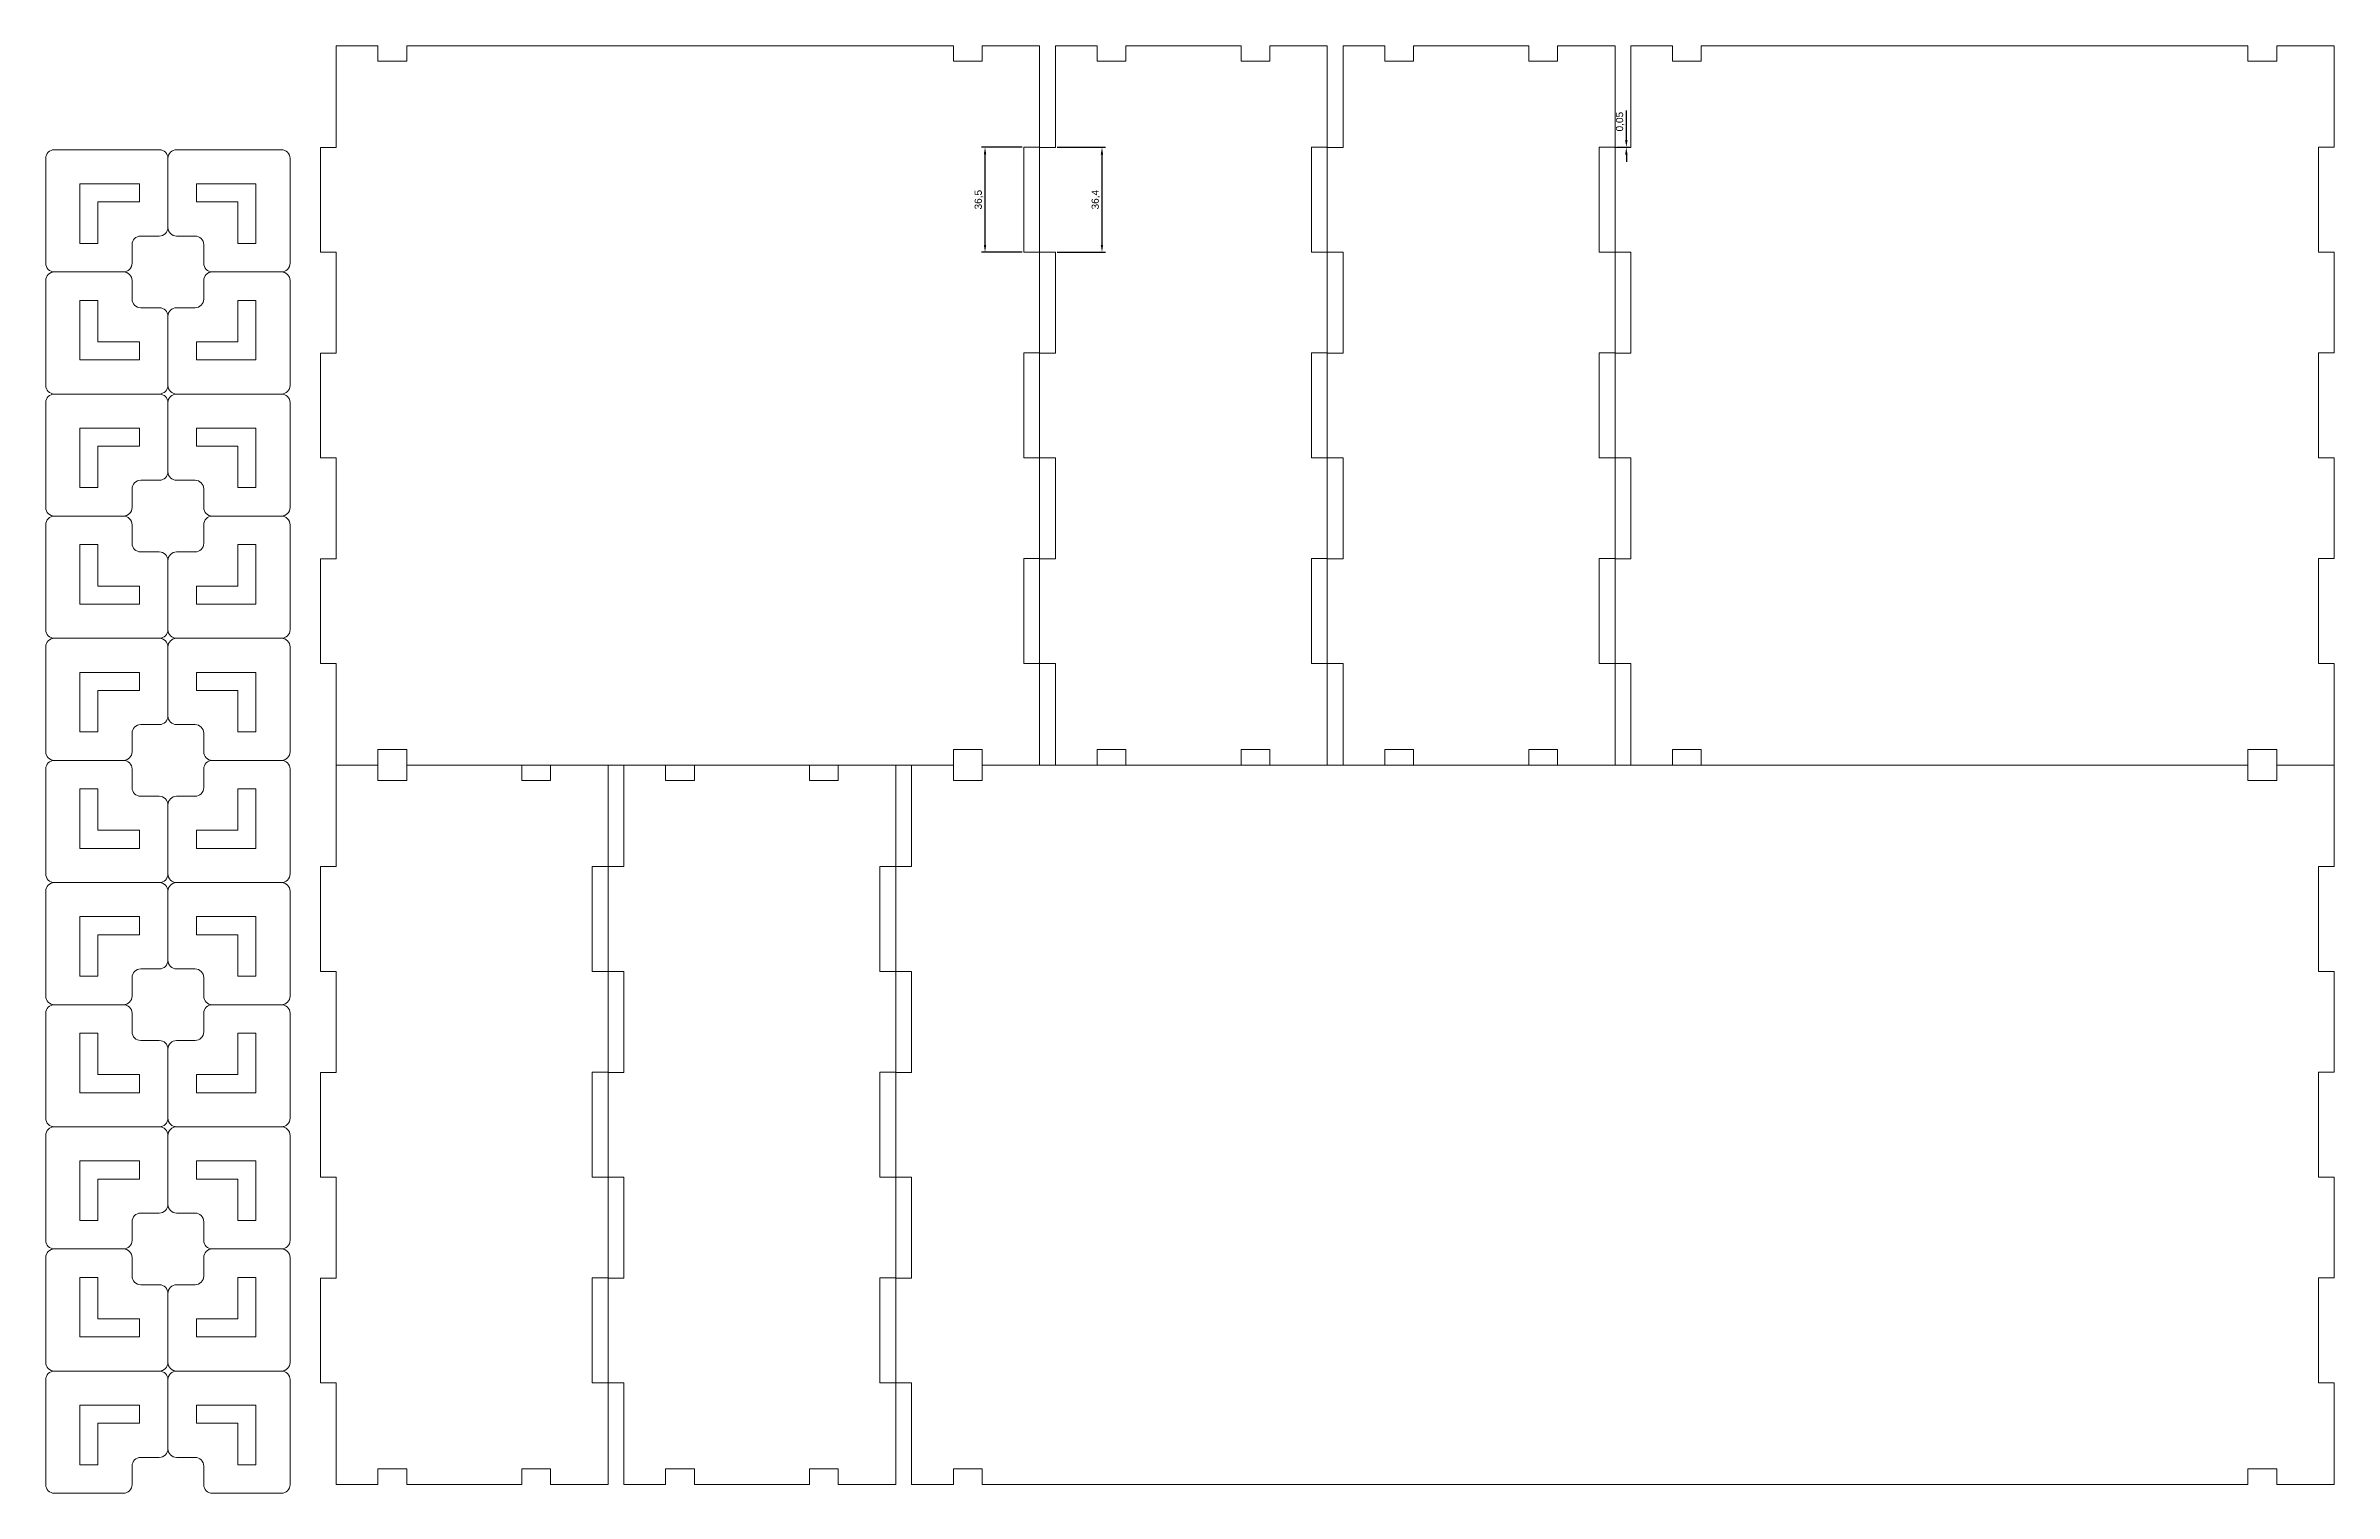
# Model space of a CAD drawing. Header units: millimetres. Extents: x 883 to 14654, y 5219 to 8318.
# Drawn here: x 5369 to 6164, y 7243 to 7746 of the extents above; entities that cross this region are included whole.
import ezdxf

# ---------------------------------------------------------------- set-up
doc = ezdxf.new("R2010")
doc.units = ezdxf.units.MM
doc.header["$LTSCALE"] = 0.05
doc.header["$PDMODE"] = 35
doc.header["$PDSIZE"] = 2
doc.layers.add('Corte', color=1, linetype='Continuous', lineweight=5)
doc.styles.get("Standard").update_dxf_attribs({"font": 'arial.ttf'})
doc.dimstyles.new('ISO-25', dxfattribs={"dimtxt": 2.5, "dimasz": 2.5, "dimexe": 1.25, "dimexo": 0.625, "dimtad": 1, "dimtxsty": 'Standard', "dimcen": 2.5, "dimadec": 0, "dimazin": 0, "dimtfac": 1, "dimtmove": 0, "dimatfit": 3, "dimfxl": 1, "dimarcsym": 0})

msp = doc.modelspace()

# ---------------------------------------------------------------- blocks, each defined once
blk = doc.blocks.new('*D13')
at = {"layer": 'Corte', "color": 0, "linetype": 'Continuous', "lineweight": -2, "transparency": 16777216}
for p, q in [((5720.3, 7710.48), (5737.09, 7710.48)), ((5735.84, 7707.98), (5735.84, 7676.58)), ((5720.3, 7674.08), (5737.09, 7674.08))]:
    blk.add_line(p, q, dxfattribs=at)
at = {"layer": 'Corte', "color": 0, "linetype": 'Continuous', "lineweight": 5, "transparency": 16777216}
for points in [[(5735.42, 7707.98), (5736.25, 7707.98), (5735.84, 7710.48)], [(5735.42, 7676.58), (5736.25, 7676.58), (5735.84, 7674.08)]]:
    blk.add_solid(points, dxfattribs=at)
at = {"layer": 'Defpoints', "color": 0, "linetype": 'Continuous', "lineweight": 5, "transparency": 16777216}
for p in [(5719.67, 7710.48), (5719.67, 7674.08), (5735.84, 7674.08)]:
    blk.add_point(p, dxfattribs=at)
at = {"layer": 'Corte', "color": 0, "linetype": 'Continuous', "lineweight": 5, "transparency": 16777216, "insert": (5733.71, 7692.28), "char_height": 2.5, "attachment_point": 5, "rotation": 90}
blk.add_mtext('36,4', dxfattribs=at)
blk = doc.blocks.new('*D30')
at = {"layer": 'Corte', "color": 0, "linetype": 'Continuous', "lineweight": -2, "transparency": 16777216}
for p, q in [((5918.11, 7713.03), (5918.11, 7723.29)), ((5914.8, 7710.53), (5919.36, 7710.53)), ((5914.8, 7710.48), (5919.36, 7710.48)), ((5918.11, 7710.48), (5918.11, 7710.53)), ((5918.11, 7707.98), (5918.11, 7705.48))]:
    blk.add_line(p, q, dxfattribs=at)
at = {"layer": 'Corte', "color": 0, "linetype": 'Continuous', "lineweight": 5, "transparency": 16777216}
for points in [[(5917.69, 7713.03), (5918.53, 7713.03), (5918.11, 7710.53)], [(5917.69, 7707.98), (5918.53, 7707.98), (5918.11, 7710.48)]]:
    blk.add_solid(points, dxfattribs=at)
at = {"layer": 'Defpoints', "color": 0, "linetype": 'Continuous', "lineweight": 5, "transparency": 16777216}
for p in [(5914.17, 7710.53), (5914.17, 7710.48), (5918.11, 7710.53)]:
    blk.add_point(p, dxfattribs=at)
at = {"layer": 'Corte', "color": 0, "linetype": 'Continuous', "lineweight": 5, "transparency": 16777216, "insert": (5915.98, 7719.41), "char_height": 2.5, "attachment_point": 5, "rotation": 90}
blk.add_mtext('0,05', dxfattribs=at)
blk = doc.blocks.new('*D32')
at = {"layer": 'Corte', "color": 0, "linetype": 'Continuous', "lineweight": -2, "transparency": 16777216}
for p, q in [((5708.05, 7710.53), (5693.94, 7710.53)), ((5695.19, 7676.53), (5695.19, 7708.03)), ((5708.05, 7674.03), (5693.94, 7674.03))]:
    blk.add_line(p, q, dxfattribs=at)
at = {"layer": 'Corte', "color": 0, "linetype": 'Continuous', "lineweight": 5, "transparency": 16777216}
for points in [[(5694.77, 7708.03), (5695.61, 7708.03), (5695.19, 7710.53)], [(5694.77, 7676.53), (5695.61, 7676.53), (5695.19, 7674.03)]]:
    blk.add_solid(points, dxfattribs=at)
at = {"layer": 'Defpoints', "color": 0, "linetype": 'Continuous', "lineweight": 5, "transparency": 16777216}
for p in [(5695.19, 7710.53), (5708.67, 7710.53), (5708.67, 7674.03)]:
    blk.add_point(p, dxfattribs=at)
at = {"layer": 'Corte', "color": 0, "linetype": 'Continuous', "lineweight": 5, "transparency": 16777216, "insert": (5693.06, 7692.28), "char_height": 2.5, "attachment_point": 5, "rotation": 90}
blk.add_mtext('36,5', dxfattribs=at)

# ---------------------------------------------------------------- dimensions: what is measured, and where the dimension line sits
at = {"layer": 'Corte', "color": 4, "linetype": 'Continuous', "lineweight": 5}
for base, p1, p2, picture, middle in [((5918.111, 7710.526), (5914.173, 7710.476), (5914.173, 7710.526), '*D30', (5915.984, 7719.407)), ((5695.19, 7710.526), (5708.673, 7674.026), (5708.673, 7710.526), '*D32', (5693.063, 7692.276)), ((5735.837, 7674.076), (5719.673, 7710.476), (5719.673, 7674.076), '*D13', (5733.709, 7692.276))]:
    dim = msp.add_linear_dim(base=base, p1=p1, p2=p2, angle=90, dimstyle='ISO-25', dxfattribs=at)
    dim.commit()
    dim.dimension.update_dxf_attribs({"geometry": picture, "text_midpoint": middle})

# ---------------------------------------------------------------- linework, layer by layer
at = {"layer": 'Corte', "color": 1, "linetype": 'Continuous', "lineweight": 5}
for p, q in [((5469.673, 7745.776), (5469.673, 7710.476)), ((5469.673, 7745.776), (5484.173, 7745.776)), ((5484.173, 7745.776), (5484.173, 7740.376)), ((5484.173, 7740.376), (5494.173, 7740.376)), ((5494.173, 7740.376), (5494.173, 7745.776)), ((5494.173, 7745.776), (5684.173, 7745.776)), ((5684.173, 7740.376), (5684.173, 7745.776)), ((5694.173, 7740.376), (5684.173, 7740.376)), ((5694.173, 7745.776), (5714.173, 7745.776)), ((5694.173, 7745.776), (5694.173, 7740.376)), ((5714.173, 7710.526), (5714.173, 7745.776)), ((5719.673, 7745.776), (5719.673, 7710.476)), ((5719.673, 7745.776), (5734.173, 7745.776)), ((5734.173, 7745.776), (5734.173, 7740.376)), ((5734.173, 7740.376), (5744.173, 7740.376)), ((5744.173, 7740.376), (5744.173, 7745.776)), ((5744.173, 7745.776), (5784.173, 7745.776)), ((5784.173, 7740.376), (5784.173, 7745.776)), ((5794.173, 7740.376), (5784.173, 7740.376)), ((5794.173, 7745.776), (5814.173, 7745.776)), ((5794.173, 7745.776), (5794.173, 7740.376)), ((5814.173, 7710.526), (5814.173, 7745.776)), ((5819.673, 7745.776), (5819.673, 7710.476)), ((5819.673, 7745.776), (5834.173, 7745.776)), ((5834.173, 7745.776), (5834.173, 7740.376)), ((5834.173, 7740.376), (5844.173, 7740.376)), ((5844.173, 7740.376), (5844.173, 7745.776)), ((5844.173, 7745.776), (5884.173, 7745.776)), ((5884.173, 7740.376), (5884.173, 7745.776)), ((5894.173, 7740.376), (5884.173, 7740.376)), ((5894.173, 7745.776), (5914.173, 7745.776)), ((5894.173, 7745.776), (5894.173, 7740.376)), ((5914.173, 7710.526), (5914.173, 7745.776)), ((5919.673, 7745.776), (5919.673, 7710.476)), ((5919.673, 7745.776), (5934.173, 7745.776)), ((5934.173, 7745.776), (5934.173, 7740.376)), ((5934.173, 7740.376), (5944.173, 7740.376)), ((5944.173, 7740.376), (5944.173, 7745.776)), ((5944.173, 7745.776), (6134.173, 7745.776)), ((6134.173, 7740.376), (6134.173, 7745.776)), ((6144.173, 7740.376), (6134.173, 7740.376)), ((6144.173, 7745.776), (6164.173, 7745.776)), ((6144.173, 7745.776), (6144.173, 7740.376)), ((6164.173, 7710.526), (6164.173, 7745.776)), ((5408.151, 7709.643), (5371.701, 7709.643)), ((5414.151, 7709.643), (5450.601, 7709.643)), ((5469.673, 7710.476), (5464.173, 7710.476)), ((5464.173, 7710.476), (5464.173, 7674.076)), ((5719.673, 7710.476), (5714.173, 7710.476)), ((5714.173, 7710.476), (5714.173, 7674.076)), ((5819.673, 7710.476), (5814.173, 7710.476)), ((5814.173, 7710.476), (5814.173, 7674.076)), ((5919.673, 7710.476), (5914.173, 7710.476)), ((5914.173, 7710.476), (5914.173, 7674.076)), ((5368.701, 7670.193), (5368.701, 7706.643)), ((5411.151, 7694.643), (5411.151, 7706.643)), ((5453.601, 7670.193), (5453.601, 7706.643)), ((5411.151, 7694.643), (5411.151, 7682.643)), ((5398.701, 7670.193), (5398.701, 7676.643)), ((5408.151, 7679.643), (5401.701, 7679.643)), ((5414.151, 7679.643), (5420.601, 7679.643)), ((5423.601, 7670.193), (5423.601, 7676.643)), ((5464.173, 7674.076), (5469.673, 7674.076)), ((5469.673, 7674.076), (5469.673, 7638.976)), ((5714.173, 7674.076), (5719.673, 7674.076)), ((5714.173, 7639.026), (5714.173, 7674.026)), ((5719.673, 7674.076), (5719.673, 7638.976)), ((5814.173, 7674.076), (5819.673, 7674.076)), ((5814.173, 7639.026), (5814.173, 7674.026)), ((5819.673, 7674.076), (5819.673, 7638.976)), ((5914.173, 7674.076), (5919.673, 7674.076)), ((5914.173, 7639.026), (5914.173, 7674.026)), ((5919.673, 7674.076), (5919.673, 7638.976)), ((6164.173, 7639.026), (6164.173, 7674.026)), ((5368.701, 7664.193), (5368.701, 7627.743)), ((5383.701, 7667.193), (5371.701, 7667.193)), ((5383.701, 7667.193), (5395.701, 7667.193)), ((5398.701, 7664.193), (5398.701, 7657.743)), ((5423.601, 7664.193), (5423.601, 7657.743)), ((5438.601, 7667.193), (5426.601, 7667.193)), ((5438.601, 7667.193), (5450.601, 7667.193)), ((5453.601, 7664.193), (5453.601, 7627.743)), ((5408.151, 7654.743), (5401.701, 7654.743)), ((5414.151, 7654.743), (5420.601, 7654.743)), ((5411.151, 7639.743), (5411.151, 7651.743)), ((5411.151, 7639.743), (5411.151, 7627.743)), ((5469.673, 7638.976), (5464.173, 7638.976)), ((5464.173, 7638.976), (5464.173, 7602.576)), ((5719.673, 7638.976), (5714.173, 7638.976)), ((5714.173, 7638.976), (5714.173, 7602.576)), ((5819.673, 7638.976), (5814.173, 7638.976)), ((5814.173, 7638.976), (5814.173, 7602.576)), ((5919.673, 7638.976), (5914.173, 7638.976)), ((5914.173, 7638.976), (5914.173, 7602.576)), ((5368.701, 7585.293), (5368.701, 7621.743)), ((5408.151, 7624.743), (5371.701, 7624.743)), ((5411.151, 7609.743), (5411.151, 7621.743)), ((5414.151, 7624.743), (5450.601, 7624.743)), ((5453.601, 7585.293), (5453.601, 7621.743)), ((5411.151, 7609.743), (5411.151, 7597.743)), ((5464.173, 7602.576), (5469.673, 7602.576)), ((5469.673, 7602.576), (5469.673, 7567.476)), ((5714.173, 7602.576), (5719.673, 7602.576)), ((5714.173, 7567.526), (5714.173, 7602.526)), ((5719.673, 7602.576), (5719.673, 7567.476)), ((5814.173, 7602.576), (5819.673, 7602.576)), ((5814.173, 7567.526), (5814.173, 7602.526)), ((5819.673, 7602.576), (5819.673, 7567.476)), ((5914.173, 7602.576), (5919.673, 7602.576)), ((5914.173, 7567.526), (5914.173, 7602.526)), ((5919.673, 7602.576), (5919.673, 7567.476)), ((6164.173, 7567.526), (6164.173, 7602.526)), ((5398.701, 7585.293), (5398.701, 7591.743)), ((5408.151, 7594.743), (5401.701, 7594.743)), ((5414.151, 7594.743), (5420.601, 7594.743)), ((5423.601, 7585.293), (5423.601, 7591.743)), ((5383.701, 7582.293), (5371.701, 7582.293)), ((5383.701, 7582.293), (5395.701, 7582.293)), ((5438.601, 7582.293), (5426.601, 7582.293)), ((5438.601, 7582.293), (5450.601, 7582.293)), ((5368.701, 7579.293), (5368.701, 7542.843)), ((5398.701, 7579.293), (5398.701, 7572.843)), ((5423.601, 7579.293), (5423.601, 7572.843)), ((5453.601, 7579.293), (5453.601, 7542.843)), ((5408.151, 7569.843), (5401.701, 7569.843)), ((5411.151, 7554.843), (5411.151, 7566.843)), ((5414.151, 7569.843), (5420.601, 7569.843)), ((5464.173, 7531.076), (5464.173, 7567.476)), ((5464.173, 7567.476), (5469.673, 7567.476)), ((5714.173, 7531.076), (5714.173, 7567.476)), ((5714.173, 7567.476), (5719.673, 7567.476)), ((5814.173, 7531.076), (5814.173, 7567.476)), ((5814.173, 7567.476), (5819.673, 7567.476)), ((5914.173, 7531.076), (5914.173, 7567.476)), ((5914.173, 7567.476), (5919.673, 7567.476)), ((5411.151, 7554.843), (5411.151, 7542.843)), ((5368.701, 7500.393), (5368.701, 7536.843)), ((5408.151, 7539.843), (5371.701, 7539.843)), ((5411.151, 7524.843), (5411.151, 7536.843)), ((5414.151, 7539.843), (5450.601, 7539.843)), ((5453.601, 7500.393), (5453.601, 7536.843)), ((5469.673, 7531.076), (5464.173, 7531.076)), ((5469.673, 7495.776), (5469.673, 7531.076)), ((5719.673, 7531.076), (5714.173, 7531.076)), ((5714.173, 7495.776), (5714.173, 7531.026)), ((5719.673, 7495.776), (5719.673, 7531.076)), ((5819.673, 7531.076), (5814.173, 7531.076)), ((5814.173, 7495.776), (5814.173, 7531.026)), ((5819.673, 7495.776), (5819.673, 7531.076)), ((5919.673, 7531.076), (5914.173, 7531.076)), ((5914.173, 7495.776), (5914.173, 7531.026)), ((5919.673, 7495.776), (5919.673, 7531.076)), ((6164.173, 7495.776), (6164.173, 7531.026)), ((5411.151, 7524.843), (5411.151, 7512.843)), ((5408.151, 7509.843), (5401.701, 7509.843)), ((5414.151, 7509.843), (5420.601, 7509.843)), ((5398.701, 7500.393), (5398.701, 7506.843)), ((5423.601, 7500.393), (5423.601, 7506.843)), ((5368.701, 7494.393), (5368.701, 7457.943)), ((5383.701, 7497.393), (5371.701, 7497.393)), ((5383.701, 7497.393), (5395.701, 7497.393)), ((5398.701, 7494.393), (5398.701, 7487.943)), ((5423.601, 7494.393), (5423.601, 7487.943)), ((5438.601, 7497.393), (5426.601, 7497.393)), ((5438.601, 7497.393), (5450.601, 7497.393)), ((5453.601, 7494.393), (5453.601, 7457.943)), ((5469.673, 7495.776), (5484.173, 7495.776)), ((5469.673, 7495.776), (5469.673, 7460.476)), ((5469.673, 7495.776), (5484.173, 7495.776)), ((5484.173, 7495.776), (5484.173, 7501.176)), ((5484.173, 7501.176), (5494.173, 7501.176)), ((5484.173, 7495.776), (5484.173, 7490.376)), ((5494.173, 7501.176), (5494.173, 7495.776)), ((5494.173, 7495.776), (5684.173, 7495.776)), ((5494.173, 7490.376), (5494.173, 7495.776)), ((5494.173, 7495.776), (5534.173, 7495.776)), ((5534.173, 7490.376), (5534.173, 7495.776)), ((5544.173, 7495.776), (5564.173, 7495.776)), ((5544.173, 7495.776), (5544.173, 7490.376)), ((5564.173, 7460.526), (5564.173, 7495.776)), ((5569.673, 7495.776), (5569.673, 7460.476)), ((5569.673, 7495.776), (5584.173, 7495.776)), ((5584.173, 7495.776), (5584.173, 7490.376)), ((5594.173, 7490.376), (5594.173, 7495.776)), ((5594.173, 7495.776), (5634.173, 7495.776)), ((5634.173, 7490.376), (5634.173, 7495.776)), ((5644.173, 7495.776), (5664.173, 7495.776)), ((5644.173, 7495.776), (5644.173, 7490.376)), ((5664.173, 7460.526), (5664.173, 7495.776)), ((5669.673, 7495.776), (5669.673, 7460.476)), ((5669.673, 7495.776), (5684.173, 7495.776)), ((5694.173, 7501.176), (5684.173, 7501.176)), ((5684.173, 7501.176), (5684.173, 7495.776)), ((5684.173, 7495.776), (5684.173, 7490.376)), ((5694.173, 7495.776), (5694.173, 7501.176)), ((5694.173, 7495.776), (6134.173, 7495.776)), ((5694.173, 7490.376), (5694.173, 7495.776)), ((5694.173, 7495.776), (5714.173, 7495.776)), ((5719.673, 7495.776), (5734.173, 7495.776)), ((5734.173, 7495.776), (5734.173, 7501.176)), ((5734.173, 7501.176), (5744.173, 7501.176)), ((5744.173, 7501.176), (5744.173, 7495.776)), ((5744.173, 7495.776), (5784.173, 7495.776)), ((5794.173, 7501.176), (5784.173, 7501.176)), ((5784.173, 7501.176), (5784.173, 7495.776)), ((5794.173, 7495.776), (5794.173, 7501.176)), ((5794.173, 7495.776), (5814.173, 7495.776)), ((5819.673, 7495.776), (5834.173, 7495.776)), ((5834.173, 7495.776), (5834.173, 7501.176)), ((5834.173, 7501.176), (5844.173, 7501.176)), ((5844.173, 7501.176), (5844.173, 7495.776)), ((5844.173, 7495.776), (5884.173, 7495.776)), ((5894.173, 7501.176), (5884.173, 7501.176)), ((5884.173, 7501.176), (5884.173, 7495.776)), ((5894.173, 7495.776), (5894.173, 7501.176)), ((5894.173, 7495.776), (5914.173, 7495.776)), ((5919.673, 7495.776), (5934.173, 7495.776)), ((5934.173, 7495.776), (5934.173, 7501.176)), ((5934.173, 7501.176), (5944.173, 7501.176)), ((5944.173, 7501.176), (5944.173, 7495.776)), ((5944.173, 7495.776), (6134.173, 7495.776)), ((6144.173, 7501.176), (6134.173, 7501.176)), ((6134.173, 7501.176), (6134.173, 7495.776)), ((6134.173, 7490.376), (6134.173, 7495.776)), ((6144.173, 7495.776), (6144.173, 7501.176)), ((6144.173, 7495.776), (6164.173, 7495.776)), ((6144.173, 7495.776), (6144.173, 7490.376)), ((6144.173, 7495.776), (6164.173, 7495.776)), ((6164.173, 7460.526), (6164.173, 7495.776)), ((5484.173, 7490.376), (5494.173, 7490.376)), ((5544.173, 7490.376), (5534.173, 7490.376)), ((5584.173, 7490.376), (5594.173, 7490.376)), ((5644.173, 7490.376), (5634.173, 7490.376)), ((5684.173, 7490.376), (5694.173, 7490.376)), ((6144.173, 7490.376), (6134.173, 7490.376)), ((5408.151, 7484.943), (5401.701, 7484.943)), ((5411.151, 7469.943), (5411.151, 7481.943)), ((5414.151, 7484.943), (5420.601, 7484.943)), ((5411.151, 7469.943), (5411.151, 7457.943)), ((5408.151, 7454.943), (5371.701, 7454.943)), ((5414.151, 7454.943), (5450.601, 7454.943)), ((5469.673, 7460.476), (5464.173, 7460.476)), ((5464.173, 7460.476), (5464.173, 7424.076)), ((5569.673, 7460.476), (5564.173, 7460.476)), ((5564.173, 7460.476), (5564.173, 7424.076)), ((5669.673, 7460.476), (5664.173, 7460.476)), ((5664.173, 7460.476), (5664.173, 7424.076)), ((5368.701, 7415.493), (5368.701, 7451.943)), ((5411.151, 7439.943), (5411.151, 7451.943)), ((5453.601, 7415.493), (5453.601, 7451.943)), ((5411.151, 7439.943), (5411.151, 7427.943)), ((5398.701, 7415.493), (5398.701, 7421.943)), ((5408.151, 7424.943), (5401.701, 7424.943)), ((5414.151, 7424.943), (5420.601, 7424.943)), ((5423.601, 7415.493), (5423.601, 7421.943)), ((5464.173, 7424.076), (5469.673, 7424.076)), ((5469.673, 7424.076), (5469.673, 7388.976)), ((5564.173, 7424.076), (5569.673, 7424.076)), ((5564.173, 7389.026), (5564.173, 7424.026)), ((5569.673, 7424.076), (5569.673, 7388.976)), ((5664.173, 7424.076), (5669.673, 7424.076)), ((5664.173, 7389.026), (5664.173, 7424.026)), ((5669.673, 7424.076), (5669.673, 7388.976)), ((6164.173, 7389.026), (6164.173, 7424.026)), ((5368.701, 7409.493), (5368.701, 7373.043)), ((5383.701, 7412.493), (5371.701, 7412.493)), ((5383.701, 7412.493), (5395.701, 7412.493)), ((5398.701, 7409.493), (5398.701, 7403.043)), ((5423.601, 7409.493), (5423.601, 7403.043)), ((5438.601, 7412.493), (5426.601, 7412.493)), ((5438.601, 7412.493), (5450.601, 7412.493)), ((5453.601, 7409.493), (5453.601, 7373.043)), ((5408.151, 7400.043), (5401.701, 7400.043)), ((5414.151, 7400.043), (5420.601, 7400.043)), ((5411.151, 7385.043), (5411.151, 7397.043)), ((5411.151, 7385.043), (5411.151, 7373.043)), ((5469.673, 7388.976), (5464.173, 7388.976)), ((5464.173, 7388.976), (5464.173, 7352.576)), ((5569.673, 7388.976), (5564.173, 7388.976)), ((5564.173, 7388.976), (5564.173, 7352.576)), ((5669.673, 7388.976), (5664.173, 7388.976)), ((5664.173, 7388.976), (5664.173, 7352.576)), ((5368.701, 7330.593), (5368.701, 7367.043)), ((5408.151, 7370.043), (5371.701, 7370.043)), ((5411.151, 7355.043), (5411.151, 7367.043)), ((5414.151, 7370.043), (5450.601, 7370.043)), ((5453.601, 7330.593), (5453.601, 7367.043)), ((5411.151, 7355.043), (5411.151, 7343.043)), ((5464.173, 7352.576), (5469.673, 7352.576)), ((5469.673, 7352.576), (5469.673, 7317.476)), ((5564.173, 7352.576), (5569.673, 7352.576)), ((5564.173, 7317.526), (5564.173, 7352.526)), ((5569.673, 7352.576), (5569.673, 7317.476)), ((5664.173, 7352.576), (5669.673, 7352.576)), ((5664.173, 7317.526), (5664.173, 7352.526)), ((5669.673, 7352.576), (5669.673, 7317.476)), ((6164.173, 7317.526), (6164.173, 7352.526)), ((5398.701, 7330.593), (5398.701, 7337.043)), ((5408.151, 7340.043), (5401.701, 7340.043)), ((5414.151, 7340.043), (5420.601, 7340.043)), ((5423.601, 7330.593), (5423.601, 7337.043)), ((5383.701, 7327.593), (5371.701, 7327.593)), ((5383.701, 7327.593), (5395.701, 7327.593)), ((5438.601, 7327.593), (5426.601, 7327.593)), ((5438.601, 7327.593), (5450.601, 7327.593)), ((5368.701, 7324.593), (5368.701, 7288.143)), ((5398.701, 7324.593), (5398.701, 7318.143)), ((5423.601, 7324.593), (5423.601, 7318.143)), ((5453.601, 7324.593), (5453.601, 7288.143)), ((5408.151, 7315.143), (5401.701, 7315.143)), ((5411.151, 7300.143), (5411.151, 7312.143)), ((5414.151, 7315.143), (5420.601, 7315.143)), ((5464.173, 7281.076), (5464.173, 7317.476)), ((5464.173, 7317.476), (5469.673, 7317.476)), ((5564.173, 7281.076), (5564.173, 7317.476)), ((5564.173, 7317.476), (5569.673, 7317.476)), ((5664.173, 7281.076), (5664.173, 7317.476)), ((5664.173, 7317.476), (5669.673, 7317.476)), ((5411.151, 7300.143), (5411.151, 7288.143)), ((5368.701, 7245.693), (5368.701, 7282.143)), ((5408.151, 7285.143), (5371.701, 7285.143)), ((5411.151, 7270.143), (5411.151, 7282.143)), ((5414.151, 7285.143), (5450.601, 7285.143)), ((5453.601, 7245.693), (5453.601, 7282.143)), ((5469.673, 7281.076), (5464.173, 7281.076)), ((5469.673, 7245.776), (5469.673, 7281.076)), ((5569.673, 7281.076), (5564.173, 7281.076)), ((5564.173, 7245.776), (5564.173, 7281.026)), ((5569.673, 7245.776), (5569.673, 7281.076)), ((5669.673, 7281.076), (5664.173, 7281.076)), ((5664.173, 7245.776), (5664.173, 7281.026)), ((5669.673, 7245.776), (5669.673, 7281.076)), ((6164.173, 7245.776), (6164.173, 7281.026)), ((5411.151, 7270.143), (5411.151, 7258.143)), ((5408.151, 7255.143), (5401.701, 7255.143)), ((5414.151, 7255.143), (5420.601, 7255.143)), ((5398.701, 7245.693), (5398.701, 7252.143)), ((5423.601, 7245.693), (5423.601, 7252.143)), ((5484.173, 7245.776), (5484.173, 7251.176)), ((5484.173, 7251.176), (5494.173, 7251.176)), ((5494.173, 7251.176), (5494.173, 7245.776)), ((5544.173, 7251.176), (5534.173, 7251.176)), ((5534.173, 7251.176), (5534.173, 7245.776)), ((5544.173, 7245.776), (5544.173, 7251.176)), ((5584.173, 7245.776), (5584.173, 7251.176)), ((5584.173, 7251.176), (5594.173, 7251.176)), ((5594.173, 7251.176), (5594.173, 7245.776)), ((5644.173, 7251.176), (5634.173, 7251.176)), ((5634.173, 7251.176), (5634.173, 7245.776)), ((5644.173, 7245.776), (5644.173, 7251.176)), ((5684.173, 7245.776), (5684.173, 7251.176)), ((5684.173, 7251.176), (5694.173, 7251.176)), ((5694.173, 7251.176), (5694.173, 7245.776)), ((6144.173, 7251.176), (6134.173, 7251.176)), ((6134.173, 7251.176), (6134.173, 7245.776)), ((6144.173, 7245.776), (6144.173, 7251.176)), ((5383.701, 7242.693), (5371.701, 7242.693)), ((5383.701, 7242.693), (5395.701, 7242.693)), ((5438.601, 7242.693), (5426.601, 7242.693)), ((5438.601, 7242.693), (5450.601, 7242.693)), ((5469.673, 7245.776), (5484.173, 7245.776)), ((5494.173, 7245.776), (5534.173, 7245.776)), ((5544.173, 7245.776), (5564.173, 7245.776)), ((5569.673, 7245.776), (5584.173, 7245.776)), ((5594.173, 7245.776), (5634.173, 7245.776)), ((5644.173, 7245.776), (5664.173, 7245.776)), ((5669.673, 7245.776), (5684.173, 7245.776)), ((5694.173, 7245.776), (6134.173, 7245.776)), ((6144.173, 7245.776), (6164.173, 7245.776))]:
    msp.add_line(p, q, dxfattribs=at)
at = {"layer": 'Corte', "linetype": 'Continuous', "lineweight": 5}
for p, q in [((5708.673, 7710.526), (5714.173, 7710.526)), ((5708.673, 7710.526), (5708.673, 7674.026)), ((5808.673, 7710.526), (5814.173, 7710.526)), ((5808.673, 7710.526), (5808.673, 7674.026)), ((5908.673, 7710.526), (5914.173, 7710.526)), ((5908.673, 7710.526), (5908.673, 7674.026)), ((6158.673, 7710.526), (6164.173, 7710.526)), ((6158.673, 7710.526), (6158.673, 7674.026)), ((5380.551, 7677.093), (5380.551, 7697.793)), ((5380.551, 7697.793), (5401.251, 7697.793)), ((5401.251, 7697.793), (5401.251, 7691.493)), ((5441.751, 7697.793), (5421.051, 7697.793)), ((5421.051, 7697.793), (5421.051, 7691.493)), ((5441.751, 7677.093), (5441.751, 7697.793)), ((5400.751, 7691.493), (5386.851, 7691.493)), ((5386.851, 7691.493), (5386.851, 7677.593)), ((5400.751, 7691.493), (5401.251, 7691.493)), ((5421.551, 7691.493), (5421.051, 7691.493)), ((5421.551, 7691.493), (5435.451, 7691.493)), ((5435.451, 7691.493), (5435.451, 7677.593)), ((5386.851, 7677.093), (5380.551, 7677.093)), ((5386.851, 7677.093), (5386.851, 7677.593)), ((5435.451, 7677.093), (5435.451, 7677.593)), ((5435.451, 7677.093), (5441.751, 7677.093)), ((5708.673, 7674.026), (5714.173, 7674.026)), ((5808.673, 7674.026), (5814.173, 7674.026)), ((5908.673, 7674.026), (5914.173, 7674.026)), ((6158.673, 7674.026), (6164.173, 7674.026)), ((5386.851, 7657.293), (5380.551, 7657.293)), ((5380.551, 7657.293), (5380.551, 7636.593)), ((5386.851, 7657.293), (5386.851, 7656.793)), ((5386.851, 7642.893), (5386.851, 7656.793)), ((5435.451, 7657.293), (5435.451, 7656.793)), ((5435.451, 7657.293), (5441.751, 7657.293)), ((5435.451, 7642.893), (5435.451, 7656.793)), ((5441.751, 7657.293), (5441.751, 7636.593)), ((5380.551, 7636.593), (5401.251, 7636.593)), ((5400.751, 7642.893), (5386.851, 7642.893)), ((5400.751, 7642.893), (5401.251, 7642.893)), ((5401.251, 7636.593), (5401.251, 7642.893)), ((5421.051, 7636.593), (5421.051, 7642.893)), ((5421.551, 7642.893), (5421.051, 7642.893)), ((5441.751, 7636.593), (5421.051, 7636.593)), ((5421.551, 7642.893), (5435.451, 7642.893)), ((5708.673, 7639.026), (5714.173, 7639.026)), ((5708.673, 7602.526), (5708.673, 7639.026)), ((5808.673, 7639.026), (5814.173, 7639.026)), ((5808.673, 7602.526), (5808.673, 7639.026)), ((5908.673, 7639.026), (5914.173, 7639.026)), ((5908.673, 7602.526), (5908.673, 7639.026)), ((6158.673, 7639.026), (6164.173, 7639.026)), ((6158.673, 7602.526), (6158.673, 7639.026)), ((5380.551, 7592.193), (5380.551, 7612.893)), ((5380.551, 7612.893), (5401.251, 7612.893)), ((5401.251, 7612.893), (5401.251, 7606.593)), ((5441.751, 7612.893), (5421.051, 7612.893)), ((5421.051, 7612.893), (5421.051, 7606.593)), ((5441.751, 7592.193), (5441.751, 7612.893)), ((5400.751, 7606.593), (5386.851, 7606.593)), ((5386.851, 7606.593), (5386.851, 7592.693)), ((5400.751, 7606.593), (5401.251, 7606.593)), ((5421.551, 7606.593), (5421.051, 7606.593)), ((5421.551, 7606.593), (5435.451, 7606.593)), ((5435.451, 7606.593), (5435.451, 7592.693)), ((5708.673, 7602.526), (5714.173, 7602.526)), ((5808.673, 7602.526), (5814.173, 7602.526)), ((5908.673, 7602.526), (5914.173, 7602.526)), ((6158.673, 7602.526), (6164.173, 7602.526)), ((5386.851, 7592.193), (5380.551, 7592.193)), ((5386.851, 7592.193), (5386.851, 7592.693)), ((5435.451, 7592.193), (5435.451, 7592.693)), ((5435.451, 7592.193), (5441.751, 7592.193)), ((5386.851, 7572.393), (5380.551, 7572.393)), ((5380.551, 7572.393), (5380.551, 7551.693)), ((5386.851, 7572.393), (5386.851, 7571.893)), ((5386.851, 7557.993), (5386.851, 7571.893)), ((5435.451, 7572.393), (5435.451, 7571.893)), ((5435.451, 7572.393), (5441.751, 7572.393)), ((5435.451, 7557.993), (5435.451, 7571.893)), ((5441.751, 7572.393), (5441.751, 7551.693)), ((5708.673, 7567.526), (5714.173, 7567.526)), ((5708.673, 7567.526), (5708.673, 7531.026)), ((5808.673, 7567.526), (5814.173, 7567.526)), ((5808.673, 7567.526), (5808.673, 7531.026)), ((5908.673, 7567.526), (5914.173, 7567.526)), ((5908.673, 7567.526), (5908.673, 7531.026)), ((6158.673, 7567.526), (6164.173, 7567.526)), ((6158.673, 7567.526), (6158.673, 7531.026)), ((5400.751, 7557.993), (5386.851, 7557.993)), ((5400.751, 7557.993), (5401.251, 7557.993)), ((5401.251, 7551.693), (5401.251, 7557.993)), ((5421.051, 7551.693), (5421.051, 7557.993)), ((5421.551, 7557.993), (5421.051, 7557.993)), ((5421.551, 7557.993), (5435.451, 7557.993)), ((5380.551, 7551.693), (5401.251, 7551.693)), ((5441.751, 7551.693), (5421.051, 7551.693)), ((5380.551, 7507.293), (5380.551, 7527.993)), ((5380.551, 7527.993), (5401.251, 7527.993)), ((5401.251, 7527.993), (5401.251, 7521.693)), ((5441.751, 7527.993), (5421.051, 7527.993)), ((5421.051, 7527.993), (5421.051, 7521.693)), ((5441.751, 7507.293), (5441.751, 7527.993)), ((5708.673, 7531.026), (5714.173, 7531.026)), ((5808.673, 7531.026), (5814.173, 7531.026)), ((5908.673, 7531.026), (5914.173, 7531.026)), ((6158.673, 7531.026), (6164.173, 7531.026)), ((5400.751, 7521.693), (5386.851, 7521.693)), ((5386.851, 7521.693), (5386.851, 7507.793)), ((5400.751, 7521.693), (5401.251, 7521.693)), ((5421.551, 7521.693), (5421.051, 7521.693)), ((5421.551, 7521.693), (5435.451, 7521.693)), ((5435.451, 7521.693), (5435.451, 7507.793)), ((5386.851, 7507.293), (5380.551, 7507.293)), ((5386.851, 7507.293), (5386.851, 7507.793)), ((5435.451, 7507.293), (5435.451, 7507.793)), ((5435.451, 7507.293), (5441.751, 7507.293)), ((5386.851, 7487.493), (5380.551, 7487.493)), ((5380.551, 7487.493), (5380.551, 7466.793)), ((5386.851, 7487.493), (5386.851, 7486.993)), ((5386.851, 7473.093), (5386.851, 7486.993)), ((5435.451, 7487.493), (5435.451, 7486.993)), ((5435.451, 7487.493), (5441.751, 7487.493)), ((5435.451, 7473.093), (5435.451, 7486.993)), ((5441.751, 7487.493), (5441.751, 7466.793)), ((5400.751, 7473.093), (5386.851, 7473.093)), ((5400.751, 7473.093), (5401.251, 7473.093)), ((5401.251, 7466.793), (5401.251, 7473.093)), ((5421.051, 7466.793), (5421.051, 7473.093)), ((5421.551, 7473.093), (5421.051, 7473.093)), ((5421.551, 7473.093), (5435.451, 7473.093)), ((5380.551, 7466.793), (5401.251, 7466.793)), ((5441.751, 7466.793), (5421.051, 7466.793)), ((5558.673, 7460.526), (5564.173, 7460.526)), ((5558.673, 7460.526), (5558.673, 7424.026)), ((5658.673, 7460.526), (5664.173, 7460.526)), ((5658.673, 7460.526), (5658.673, 7424.026)), ((6158.673, 7460.526), (6164.173, 7460.526)), ((6158.673, 7460.526), (6158.673, 7424.026)), ((5380.551, 7422.393), (5380.551, 7443.093)), ((5380.551, 7443.093), (5401.251, 7443.093)), ((5401.251, 7443.093), (5401.251, 7436.793)), ((5441.751, 7443.093), (5421.051, 7443.093)), ((5421.051, 7443.093), (5421.051, 7436.793)), ((5441.751, 7422.393), (5441.751, 7443.093)), ((5400.751, 7436.793), (5386.851, 7436.793)), ((5386.851, 7436.793), (5386.851, 7422.893)), ((5400.751, 7436.793), (5401.251, 7436.793)), ((5421.551, 7436.793), (5421.051, 7436.793)), ((5421.551, 7436.793), (5435.451, 7436.793)), ((5435.451, 7436.793), (5435.451, 7422.893)), ((5386.851, 7422.393), (5380.551, 7422.393)), ((5386.851, 7422.393), (5386.851, 7422.893)), ((5435.451, 7422.393), (5435.451, 7422.893)), ((5435.451, 7422.393), (5441.751, 7422.393)), ((5558.673, 7424.026), (5564.173, 7424.026)), ((5658.673, 7424.026), (5664.173, 7424.026)), ((6158.673, 7424.026), (6164.173, 7424.026)), ((5386.851, 7402.593), (5380.551, 7402.593)), ((5380.551, 7402.593), (5380.551, 7381.893)), ((5386.851, 7402.593), (5386.851, 7402.093)), ((5386.851, 7388.193), (5386.851, 7402.093)), ((5435.451, 7402.593), (5435.451, 7402.093)), ((5435.451, 7402.593), (5441.751, 7402.593)), ((5435.451, 7388.193), (5435.451, 7402.093)), ((5441.751, 7402.593), (5441.751, 7381.893)), ((5400.751, 7388.193), (5386.851, 7388.193)), ((5400.751, 7388.193), (5401.251, 7388.193)), ((5401.251, 7381.893), (5401.251, 7388.193)), ((5421.051, 7381.893), (5421.051, 7388.193)), ((5421.551, 7388.193), (5421.051, 7388.193)), ((5421.551, 7388.193), (5435.451, 7388.193)), ((5558.673, 7389.026), (5564.173, 7389.026)), ((5558.673, 7352.526), (5558.673, 7389.026)), ((5658.673, 7389.026), (5664.173, 7389.026)), ((5658.673, 7352.526), (5658.673, 7389.026)), ((6158.673, 7389.026), (6164.173, 7389.026)), ((6158.673, 7352.526), (6158.673, 7389.026)), ((5380.551, 7381.893), (5401.251, 7381.893)), ((5441.751, 7381.893), (5421.051, 7381.893)), ((5380.551, 7337.493), (5380.551, 7358.193)), ((5380.551, 7358.193), (5401.251, 7358.193)), ((5401.251, 7358.193), (5401.251, 7351.893)), ((5441.751, 7358.193), (5421.051, 7358.193)), ((5421.051, 7358.193), (5421.051, 7351.893)), ((5441.751, 7337.493), (5441.751, 7358.193)), ((5400.751, 7351.893), (5386.851, 7351.893)), ((5386.851, 7351.893), (5386.851, 7337.993)), ((5400.751, 7351.893), (5401.251, 7351.893)), ((5421.551, 7351.893), (5421.051, 7351.893)), ((5421.551, 7351.893), (5435.451, 7351.893)), ((5435.451, 7351.893), (5435.451, 7337.993)), ((5558.673, 7352.526), (5564.173, 7352.526)), ((5658.673, 7352.526), (5664.173, 7352.526)), ((6158.673, 7352.526), (6164.173, 7352.526)), ((5386.851, 7337.493), (5380.551, 7337.493)), ((5386.851, 7337.493), (5386.851, 7337.993)), ((5435.451, 7337.493), (5435.451, 7337.993)), ((5435.451, 7337.493), (5441.751, 7337.493)), ((5386.851, 7317.693), (5380.551, 7317.693)), ((5380.551, 7317.693), (5380.551, 7296.993)), ((5386.851, 7317.693), (5386.851, 7317.193)), ((5386.851, 7303.293), (5386.851, 7317.193)), ((5435.451, 7317.693), (5435.451, 7317.193)), ((5435.451, 7317.693), (5441.751, 7317.693)), ((5435.451, 7303.293), (5435.451, 7317.193)), ((5441.751, 7317.693), (5441.751, 7296.993)), ((5558.673, 7317.526), (5564.173, 7317.526)), ((5558.673, 7317.526), (5558.673, 7281.026)), ((5658.673, 7317.526), (5664.173, 7317.526)), ((5658.673, 7317.526), (5658.673, 7281.026)), ((6158.673, 7317.526), (6164.173, 7317.526)), ((6158.673, 7317.526), (6158.673, 7281.026)), ((5400.751, 7303.293), (5386.851, 7303.293)), ((5400.751, 7303.293), (5401.251, 7303.293)), ((5401.251, 7296.993), (5401.251, 7303.293)), ((5421.051, 7296.993), (5421.051, 7303.293)), ((5421.551, 7303.293), (5421.051, 7303.293)), ((5421.551, 7303.293), (5435.451, 7303.293)), ((5380.551, 7296.993), (5401.251, 7296.993)), ((5441.751, 7296.993), (5421.051, 7296.993)), ((5558.673, 7281.026), (5564.173, 7281.026)), ((5658.673, 7281.026), (5664.173, 7281.026)), ((6158.673, 7281.026), (6164.173, 7281.026)), ((5380.551, 7252.593), (5380.551, 7273.293)), ((5380.551, 7273.293), (5401.251, 7273.293)), ((5401.251, 7273.293), (5401.251, 7266.993)), ((5441.751, 7273.293), (5421.051, 7273.293)), ((5421.051, 7273.293), (5421.051, 7266.993)), ((5441.751, 7252.593), (5441.751, 7273.293)), ((5400.751, 7266.993), (5386.851, 7266.993)), ((5386.851, 7266.993), (5386.851, 7253.093)), ((5400.751, 7266.993), (5401.251, 7266.993)), ((5421.551, 7266.993), (5421.051, 7266.993)), ((5421.551, 7266.993), (5435.451, 7266.993)), ((5435.451, 7266.993), (5435.451, 7253.093)), ((5386.851, 7252.593), (5380.551, 7252.593)), ((5386.851, 7252.593), (5386.851, 7253.093)), ((5435.451, 7252.593), (5435.451, 7253.093)), ((5435.451, 7252.593), (5441.751, 7252.593))]:
    msp.add_line(p, q, dxfattribs=at)
at = {"layer": 'Corte', "color": 1, "linetype": 'Continuous', "lineweight": 5}
for centre, start, end in [((5371.701, 7706.643), 90, 180), ((5408.151, 7706.643), 0, 90), ((5414.151, 7706.643), 90, 180), ((5450.601, 7706.643), 0, 90), ((5401.701, 7676.643), 90, 180), ((5408.151, 7682.643), 270, 0), ((5414.151, 7682.643), 180, 270), ((5420.601, 7676.643), 0, 90), ((5371.701, 7670.193), 180, 270), ((5395.701, 7670.193), 270, 0), ((5426.601, 7670.193), 180, 270), ((5450.601, 7670.193), 270, 0), ((5371.701, 7664.193), 90, 180), ((5395.701, 7664.193), 0, 90), ((5426.601, 7664.193), 90, 180), ((5450.601, 7664.193), 0, 90), ((5401.701, 7657.743), 180, 270), ((5408.151, 7651.743), 0, 90), ((5414.151, 7651.743), 90, 180), ((5420.601, 7657.743), 270, 0), ((5371.701, 7627.743), 180, 270), ((5371.701, 7621.743), 90, 180), ((5408.151, 7627.743), 270, 0), ((5408.151, 7621.743), 0, 90), ((5414.151, 7627.743), 180, 270), ((5414.151, 7621.743), 90, 180), ((5450.601, 7627.743), 270, 0), ((5450.601, 7621.743), 0, 90), ((5408.151, 7597.743), 270, 0), ((5414.151, 7597.743), 180, 270), ((5401.701, 7591.743), 90, 180), ((5420.601, 7591.743), 0, 90), ((5371.701, 7585.293), 180, 270), ((5371.701, 7579.293), 90, 180), ((5395.701, 7585.293), 270, 0), ((5395.701, 7579.293), 0, 90), ((5426.601, 7585.293), 180, 270), ((5426.601, 7579.293), 90, 180), ((5450.601, 7585.293), 270, 0), ((5450.601, 7579.293), 0, 90), ((5401.701, 7572.843), 180, 270), ((5408.151, 7566.843), 0, 90), ((5414.151, 7566.843), 90, 180), ((5420.601, 7572.843), 270, 0), ((5371.701, 7542.843), 180, 270), ((5408.151, 7542.843), 270, 0), ((5414.151, 7542.843), 180, 270), ((5450.601, 7542.843), 270, 0), ((5371.701, 7536.843), 90, 180), ((5408.151, 7536.843), 0, 90), ((5414.151, 7536.843), 90, 180), ((5450.601, 7536.843), 0, 90), ((5401.701, 7506.843), 90, 180), ((5408.151, 7512.843), 270, 0), ((5414.151, 7512.843), 180, 270), ((5420.601, 7506.843), 0, 90), ((5371.701, 7500.393), 180, 270), ((5371.701, 7494.393), 90, 180), ((5395.701, 7500.393), 270, 0), ((5395.701, 7494.393), 0, 90), ((5426.601, 7500.393), 180, 270), ((5426.601, 7494.393), 90, 180), ((5450.601, 7500.393), 270, 0), ((5450.601, 7494.393), 0, 90), ((5401.701, 7487.943), 180, 270), ((5420.601, 7487.943), 270, 0), ((5408.151, 7481.943), 0, 90), ((5414.151, 7481.943), 90, 180), ((5371.701, 7457.943), 180, 270), ((5371.701, 7451.943), 90, 180), ((5408.151, 7457.943), 270, 0), ((5408.151, 7451.943), 0, 90), ((5414.151, 7457.943), 180, 270), ((5414.151, 7451.943), 90, 180), ((5450.601, 7457.943), 270, 0), ((5450.601, 7451.943), 0, 90), ((5401.701, 7421.943), 90, 180), ((5408.151, 7427.943), 270, 0), ((5414.151, 7427.943), 180, 270), ((5420.601, 7421.943), 0, 90), ((5371.701, 7415.493), 180, 270), ((5395.701, 7415.493), 270, 0), ((5426.601, 7415.493), 180, 270), ((5450.601, 7415.493), 270, 0), ((5371.701, 7409.493), 90, 180), ((5395.701, 7409.493), 0, 90), ((5426.601, 7409.493), 90, 180), ((5450.601, 7409.493), 0, 90), ((5401.701, 7403.043), 180, 270), ((5408.151, 7397.043), 0, 90), ((5414.151, 7397.043), 90, 180), ((5420.601, 7403.043), 270, 0), ((5371.701, 7373.043), 180, 270), ((5371.701, 7367.043), 90, 180), ((5408.151, 7373.043), 270, 0), ((5408.151, 7367.043), 0, 90), ((5414.151, 7373.043), 180, 270), ((5414.151, 7367.043), 90, 180), ((5450.601, 7373.043), 270, 0), ((5450.601, 7367.043), 0, 90), ((5408.151, 7343.043), 270, 0), ((5414.151, 7343.043), 180, 270), ((5401.701, 7337.043), 90, 180), ((5420.601, 7337.043), 0, 90), ((5371.701, 7330.593), 180, 270), ((5371.701, 7324.593), 90, 180), ((5395.701, 7330.593), 270, 0), ((5395.701, 7324.593), 0, 90), ((5426.601, 7330.593), 180, 270), ((5426.601, 7324.593), 90, 180), ((5450.601, 7330.593), 270, 0), ((5450.601, 7324.593), 0, 90), ((5401.701, 7318.143), 180, 270), ((5408.151, 7312.143), 0, 90), ((5414.151, 7312.143), 90, 180), ((5420.601, 7318.143), 270, 0), ((5371.701, 7288.143), 180, 270), ((5408.151, 7288.143), 270, 0), ((5414.151, 7288.143), 180, 270), ((5450.601, 7288.143), 270, 0), ((5371.701, 7282.143), 90, 180), ((5408.151, 7282.143), 0, 90), ((5414.151, 7282.143), 90, 180), ((5450.601, 7282.143), 0, 90), ((5401.701, 7252.143), 90, 180), ((5408.151, 7258.143), 270, 0), ((5414.151, 7258.143), 180, 270), ((5420.601, 7252.143), 0, 90), ((5371.701, 7245.693), 180, 270), ((5395.701, 7245.693), 270, 0), ((5426.601, 7245.693), 180, 270), ((5450.601, 7245.693), 270, 0)]:
    msp.add_arc(centre, 3, start, end, dxfattribs=at)

msp.set_redraw_order([(e.dxf.handle, doc.entitydb.next_handle()) for e in msp.query("TEXT MTEXT ATTDEF DIMENSION ARC_DIMENSION")])  # texts and dimensions are drawn at this point

doc.saveas('drawing.dxf')
